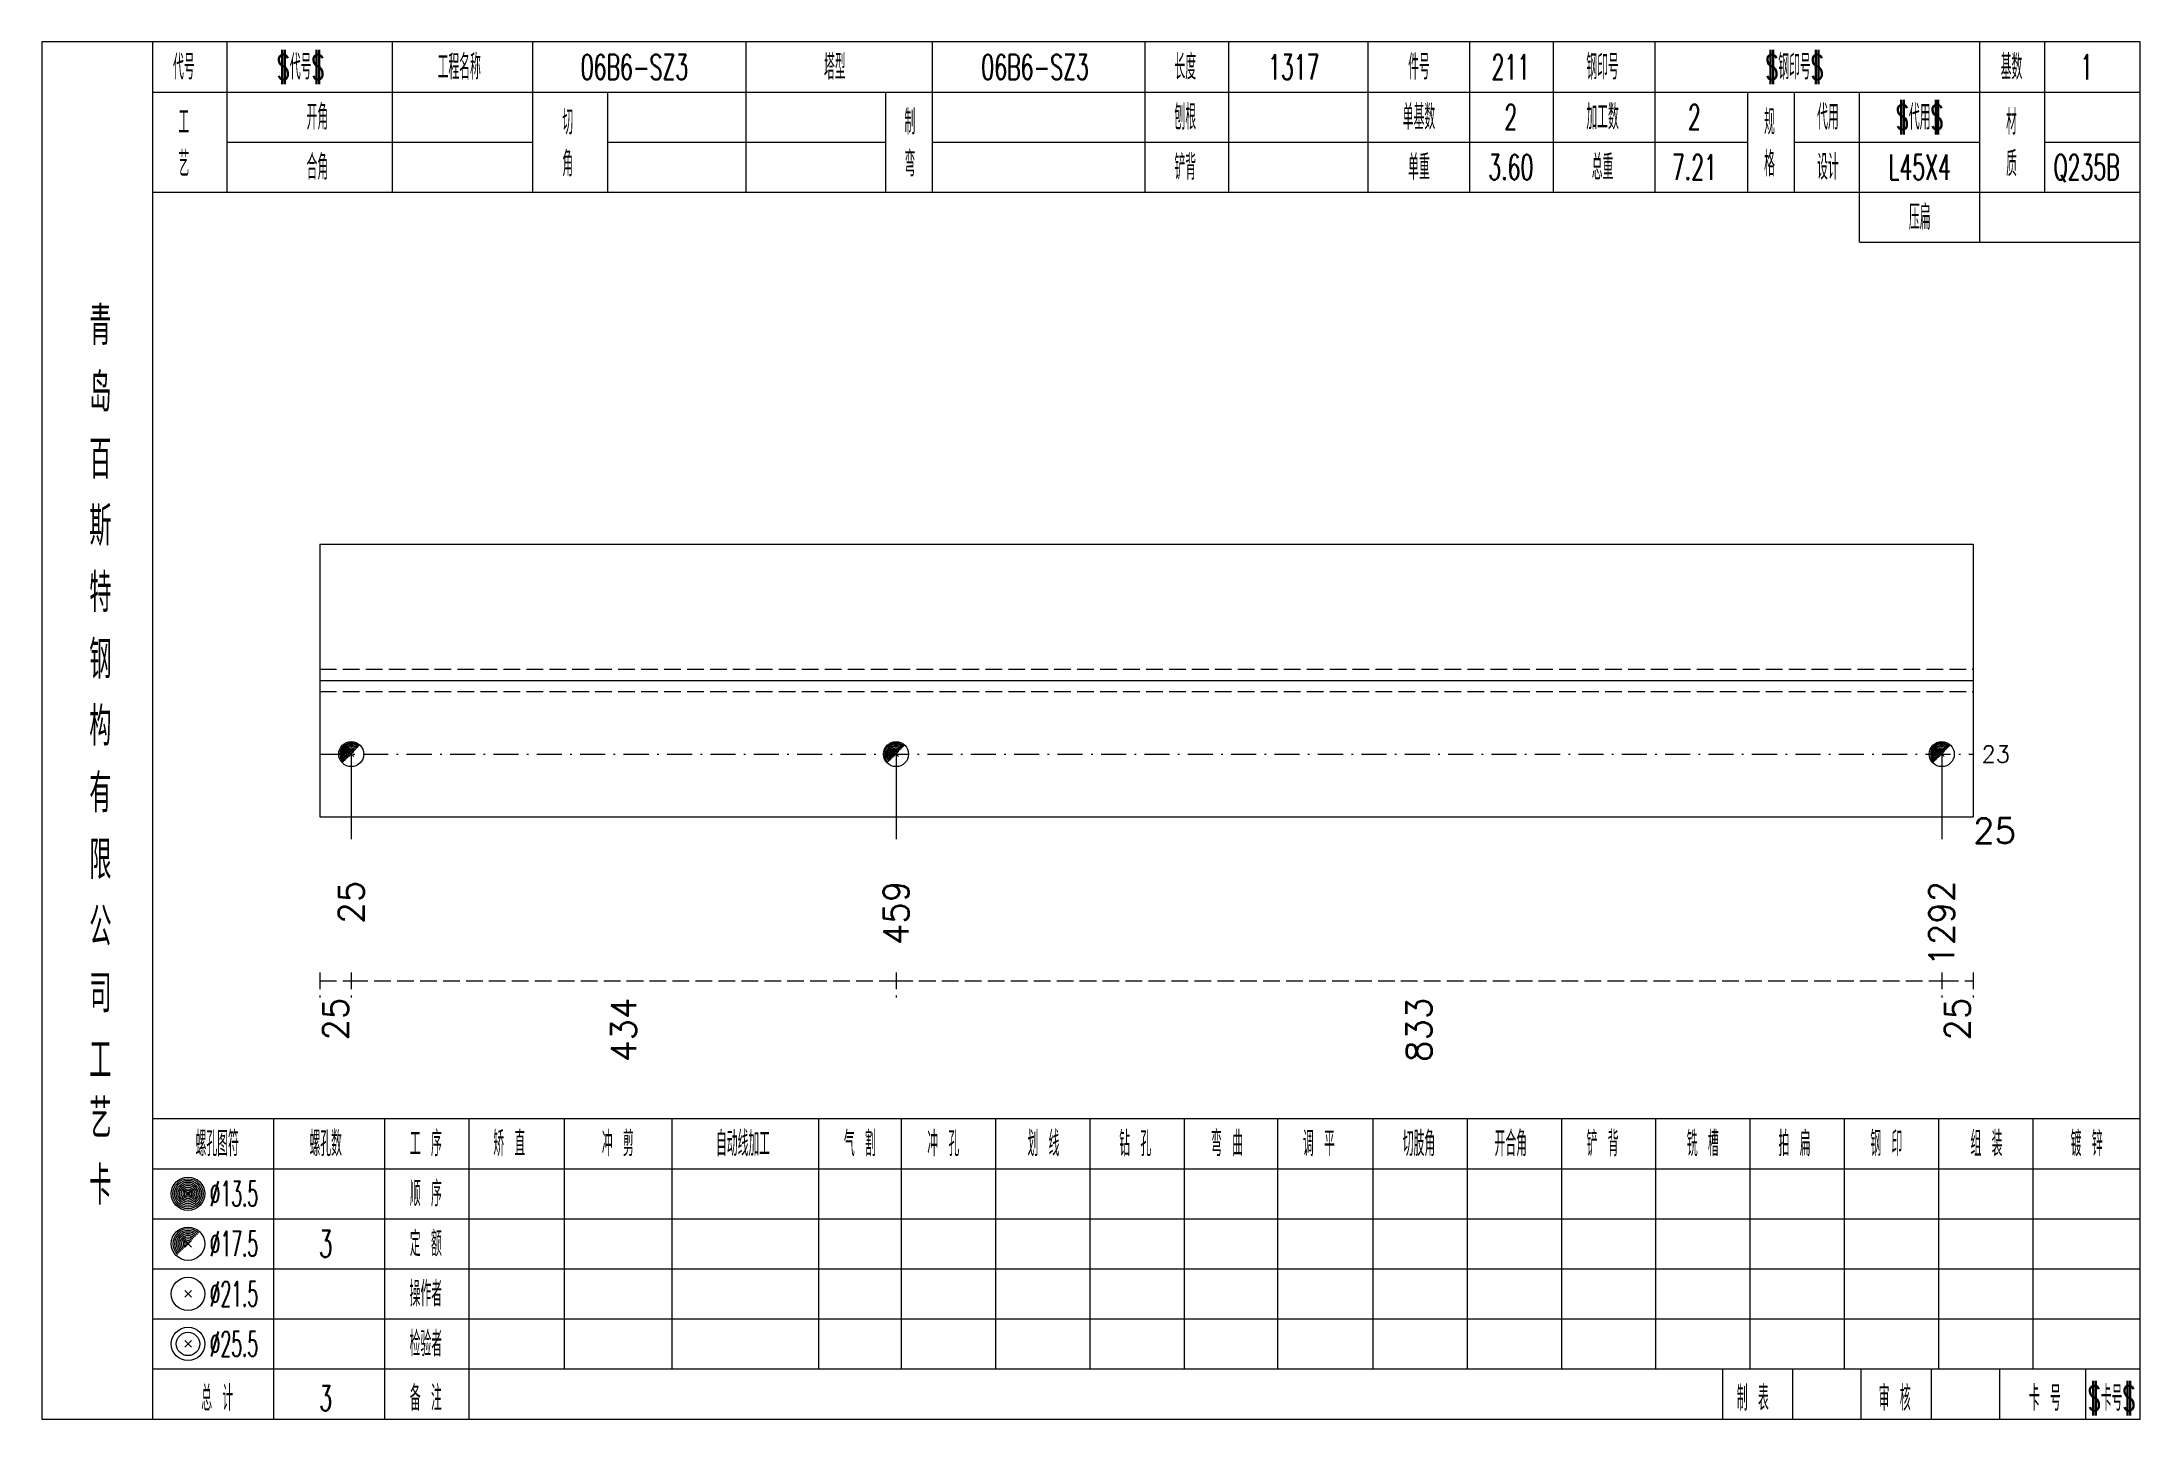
# Model space of a CAD drawing. Extents: x -533 to 8774, y 0 to 7979.
# Drawn here: x 1757 to 2008.4, y 7087.9 to 7252.9 of the extents above; entities that cross this region are included whole.
import ezdxf
from ezdxf.enums import TextEntityAlignment as Align

# ---------------------------------------------------------------- set-up
doc = ezdxf.new("R2010")
doc.units = 0
doc.header["$MEASUREMENT"] = 0
doc.linetypes.add('一点画线', pattern=[5.2, 3, -1, 0.2, -1])
doc.linetypes.add('虚线', pattern=[2.75, 2, -0.75])
doc.layers.get('0').update_dxf_attribs({"linetype": 'CONTINUOUS', "lineweight": 25})
for name, color, linetype, lineweight in [('1', 7, 'CONTINUOUS', 25), ('4', 7, 'CONTINUOUS', 25), ('5', 7, 'CONTINUOUS', 25)]:
    doc.layers.add(name, color=color, linetype=linetype, lineweight=lineweight)
doc.styles.get("Standard").update_dxf_attribs({"font": 'simplex.shx', "width": 0.7, "height": 3, "bigfont": 'gbhzfs.shx'})

msp = doc.modelspace()

# ---------------------------------------------------------------- texts
at = {"color": 7, "linetype": 'Continuous', "lineweight": 13}
msp.add_text('23', height=2, dxfattribs=at).set_placement((1989.4, 7167.56), align=Align.MIDDLE_LEFT)
at = {"color": 8, "linetype": 'Continuous', "lineweight": 9}
for s, p in [('25', (1792.18, 7138.39)), ('434', (1826.7, 7138.39)), ('833', (1921.99, 7138.39)), ('25', (1986.52, 7138.39))]:
    msp.add_text(s, height=3, rotation=90, dxfattribs=at).set_placement(p, align=Align.MIDDLE_RIGHT)
at = {"layer": '1', "color": 7, "linetype": 'Continuous', "lineweight": 13}
msp.add_text('25', height=3, dxfattribs=at).set_placement((1988.4, 7158.39), align=Align.MIDDLE_LEFT)
for s, p in [('25', (1794.06, 7152.39)), ('459', (1859.34, 7152.39)), ('1292', (1984.64, 7152.39))]:
    msp.add_text(s, height=3, rotation=90, dxfattribs=at).set_placement(p, align=Align.MIDDLE_RIGHT)
at = {"layer": '4', "color": 1, "linetype": 'Continuous', "lineweight": 13}
for s, height, width, p in [('代号', 3, 0.6, (1774, 7249.89)), ('$代号$', 3, 0.6, (1788, 7249.89)), ('工程名称', 3, 0.6, (1807, 7249.89)), ('06B6-SZ3', 3, 0.6, (1828, 7249.89)), ('塔型', 3, 0.6, (1852, 7249.89)), ('06B6-SZ3', 3, 0.6, (1876, 7249.89)), ('长度', 3, 0.6, (1894, 7249.89)), ('1317', 3, 0.6, (1907, 7249.89)), ('件号', 3, 0.6, (1922, 7249.89)), ('211', 3, 0.6, (1933, 7249.89)), ('钢印号', 3, 0.6, (1944, 7249.89)), ('$钢印号$', 3, 0.6, (1967, 7249.89)), ('基数', 3, 0.6, (1993, 7249.89)), ('1', 3, 0.6, (2002, 7249.89)), ('开角', 3, 0.6, (1790, 7243.89)), ('刨根', 3, 0.6, (1894, 7243.89)), ('单基数', 3, 0.6, (1922, 7243.89)), ('2', 3, 0.6, (1933, 7243.89)), ('加工数', 3, 0.6, (1944, 7243.89)), ('2', 3, 0.6, (1955, 7243.89)), ('代用', 3, 0.6, (1971, 7243.89)), ('$代用$', 3, 0.6, (1982, 7243.89)), ('工', 3, 0.6, (1774, 7243.29)), ('切', 3, 0.6, (1820, 7243.29)), ('制', 3, 0.6, (1861, 7243.29)), ('规', 3, 0.6, (1964, 7243.29)), ('材', 3, 0.6, (1993, 7243.29)), ('艺', 3, 0.6, (1774, 7238.29)), ('合角', 3, 0.6, (1790, 7237.89)), ('角', 3, 0.6, (1820, 7238.29)), ('弯', 3, 0.6, (1861, 7238.29)), ('铲背', 3, 0.6, (1894, 7237.89)), ('单重', 3, 0.6, (1922, 7237.89)), ('3.60', 3, 0.6, (1933, 7237.89)), ('总重', 3, 0.6, (1944, 7237.89)), ('7.21', 3, 0.6, (1955, 7237.89)), ('格', 3, 0.6, (1964, 7238.29)), ('设计', 3, 0.6, (1971, 7237.89)), ('L45X4', 3, 0.6, (1982, 7237.89)), ('质', 3, 0.6, (1993, 7238.29)), ('Q235B', 3, 0.6, (2002, 7237.89)), ('压扁', 3, 0.6, (1982, 7231.89)), ('青', 4.6, 0.8, (1764, 7218.89)), ('岛', 4.6, 0.8, (1764, 7210.89)), ('百', 4.6, 0.8, (1764, 7202.89)), ('斯', 4.6, 0.8, (1764, 7194.89)), ('特', 4.6, 0.8, (1764, 7186.89)), ('钢', 4.6, 0.8, (1764, 7178.89)), ('构', 4.6, 0.8, (1764, 7170.89)), ('有', 4.6, 0.8, (1764, 7162.89)), ('限', 4.6, 0.8, (1764, 7154.89)), ('公', 4.6, 0.8, (1764, 7146.89)), ('司', 4.6, 0.8, (1764, 7138.89)), ('工', 4.6, 0.8, (1764, 7130.89)), ('艺', 4.6, 0.8, (1764, 7123.89)), ('螺孔图符', 3, 0.6, (1778, 7120.89)), ('螺孔数', 3, 0.6, (1791, 7120.89)), ('工 序', 3, 0.6, (1803, 7120.89)), ('矫 直', 3, 0.6, (1813, 7120.89)), ('冲 剪', 3, 0.6, (1826, 7120.89)), ('自动线加工', 3, 0.6, (1841, 7120.89)), ('气 割', 3, 0.6, (1855, 7120.89)), ('冲 孔', 3, 0.6, (1865, 7120.89)), ('划 线', 3, 0.6, (1877, 7120.89)), ('钻 孔', 3, 0.6, (1888, 7120.89)), ('弯 曲', 3, 0.6, (1899, 7120.89)), ('调 平', 3, 0.6, (1910, 7120.89)), ('切肢角', 3, 0.6, (1922, 7120.89)), ('开合角', 3, 0.6, (1933, 7120.89)), ('铲 背', 3, 0.6, (1944, 7120.89)), ('铣 槽', 3, 0.6, (1956, 7120.89)), ('拍 扁', 3, 0.6, (1967, 7120.89)), ('钢 印', 3, 0.6, (1978, 7120.89)), ('组 装', 3, 0.6, (1990, 7120.89)), ('镀 锌', 3, 0.6, (2002, 7120.89)), ('卡', 4.6, 0.8, (1764, 7115.89)), ('%%C13.5', 3, 0.5, (1780, 7114.89)), ('顺 序', 3, 0.6, (1803, 7114.89)), ('%%C17.5', 3, 0.5, (1780, 7108.89)), ('3', 3.2, 0.6, (1791, 7108.89)), ('定 额', 3, 0.6, (1803, 7108.89)), ('操作者', 3, 0.6, (1803, 7102.89)), ('%%C21.5', 3, 0.5, (1780, 7102.89)), ('%%C25.5', 3, 0.5, (1780, 7096.89)), ('检验者', 3, 0.6, (1803, 7096.89)), ('总 计', 3, 0.6, (1778, 7090.39)), ('备 注', 3, 0.6, (1803, 7090.39)), ('制 表', 3, 0.6, (1962, 7090.39)), ('审 核', 3, 0.6, (1979, 7090.39)), ('卡 号', 3, 0.6, (1997, 7090.39)), ('$卡号$', 3, 0.6, (2005, 7090.39)), ('3', 3, 0.6, (1791, 7090.39))]:
    msp.add_text(s, height=height, dxfattribs=dict(at, width=width)).set_placement(p, align=Align.MIDDLE_CENTER)

# ---------------------------------------------------------------- blocks, each defined once
blk = doc.blocks.new('孔17.5')
at = {"layer": '5', "color": 7, "linetype": 'Continuous', "lineweight": 0}
for p, q in [((-0.2, -0.2), (0.2, 0.2)), ((-0.2, 0.2), (0.2, -0.2))]:
    blk.add_line(p, q, dxfattribs=at)
at = {"layer": '5', "color": 7, "linetype": 'Continuous', "lineweight": 13}
blk.add_circle((0, 0), 1, dxfattribs=at)
for radius in [0.9, 0.8, 0.7, 0.6, 0.5, 0.4, 0.3, 0.2, 0.1]:
    blk.add_arc((0, 0), radius, 45, 225, dxfattribs=at)

# ---------------------------------------------------------------- linework, layer by layer
at = {"color": 7, "linetype": 'Continuous', "lineweight": 18}
for p, q in [((1790.3, 7192.73), (1790.3, 7160.06)), ((1790.3, 7192.73), (1988.4, 7192.73)), ((1988.4, 7192.73), (1988.4, 7160.06)), ((1790.3, 7176.39), (1988.4, 7176.39))]:
    msp.add_line(p, q, dxfattribs=at)
at = {"color": 1, "linetype": '虚线', "lineweight": 18}
for p, q in [((1790.3, 7177.73), (1988.4, 7177.73)), ((1790.3, 7175.06), (1988.4, 7175.06))]:
    msp.add_line(p, q, dxfattribs=at)
at = {"color": 3, "linetype": '一点画线', "lineweight": 13}
msp.add_line((1790.3, 7167.56), (1988.4, 7167.56), dxfattribs=at)
at = {"color": 7, "linetype": 'Continuous', "lineweight": 13}
for p, q in [((1794.06, 7167.56), (1794.06, 7157.39)), ((1859.34, 7167.56), (1859.34, 7157.39)), ((1984.64, 7167.56), (1984.64, 7157.39))]:
    msp.add_line(p, q, dxfattribs=at)
at = {"color": 8, "linetype": '虚线', "lineweight": 9}
for p, q in [((1790.3, 7141.39), (1790.3, 7138.39)), ((1790.3, 7140.39), (1794.06, 7140.39)), ((1794.06, 7141.39), (1794.06, 7138.39)), ((1794.06, 7141.39), (1794.06, 7138.39)), ((1794.06, 7140.39), (1859.34, 7140.39)), ((1859.34, 7141.39), (1859.34, 7138.39)), ((1859.34, 7141.39), (1859.34, 7138.39)), ((1859.34, 7140.39), (1984.64, 7140.39)), ((1984.64, 7141.39), (1984.64, 7138.39)), ((1984.64, 7141.39), (1984.64, 7138.39)), ((1984.64, 7140.39), (1988.4, 7140.39)), ((1988.4, 7141.39), (1988.4, 7138.39))]:
    msp.add_line(p, q, dxfattribs=at)
at = {"layer": '1', "color": 7, "linetype": 'Continuous', "lineweight": 18}
msp.add_line((1790.3, 7160.06), (1988.4, 7160.06), dxfattribs=at)
at = {"layer": '4', "color": 1, "linetype": 'Continuous', "lineweight": 18}
for p, q in [((1770.3, 7087.89), (1770.3, 7252.89)), ((1779.2, 7234.89), (1779.2, 7252.89)), ((1799, 7234.89), (1799, 7252.89)), ((1815.8, 7234.89), (1815.8, 7252.89)), ((1841.4, 7234.89), (1841.4, 7252.89)), ((1863.7, 7234.89), (1863.7, 7252.89)), ((1889.2, 7234.89), (1889.2, 7252.89)), ((1899.2, 7234.89), (1899.2, 7252.89)), ((1915.9, 7234.89), (1915.9, 7252.89)), ((1928.1, 7234.89), (1928.1, 7252.89)), ((1938.1, 7234.89), (1938.1, 7252.89)), ((1950.3, 7234.89), (1950.3, 7252.89)), ((1989.2, 7228.89), (1989.2, 7252.89)), ((1997, 7234.89), (1997, 7252.89)), ((1770.3, 7246.89), (2008.4, 7246.89)), ((1824.8, 7234.89), (1824.8, 7246.89)), ((1858.1, 7234.89), (1858.1, 7246.89)), ((1961.4, 7234.89), (1961.4, 7246.89)), ((1967, 7234.89), (1967, 7246.89)), ((1974.8, 7228.89), (1974.8, 7246.89)), ((1779.2, 7240.89), (1815.8, 7240.89)), ((1824.8, 7240.89), (1858.1, 7240.89)), ((1863.7, 7240.89), (1961.4, 7240.89)), ((1967, 7240.89), (1989.2, 7240.89)), ((1997, 7240.89), (2008.4, 7240.89)), ((1770.3, 7234.89), (2008.4, 7234.89)), ((1974.8, 7228.89), (2008.4, 7228.89)), ((1770.3, 7123.89), (2008.4, 7123.89)), ((1784.8, 7087.89), (1784.8, 7123.89)), ((1798.1, 7087.89), (1798.1, 7123.89)), ((1808.2, 7087.89), (1808.2, 7123.89)), ((1819.6, 7093.89), (1819.6, 7123.89)), ((1832.5, 7093.89), (1832.5, 7123.89)), ((1850.1, 7093.89), (1850.1, 7123.89)), ((1860, 7093.89), (1860, 7123.89)), ((1871.3, 7093.89), (1871.3, 7123.89)), ((1882.6, 7093.89), (1882.6, 7123.89)), ((1893.9, 7093.89), (1893.9, 7123.89)), ((1905.1, 7093.89), (1905.1, 7123.89)), ((1916.5, 7093.89), (1916.5, 7123.89)), ((1927.8, 7093.89), (1927.8, 7123.89)), ((1939.1, 7093.89), (1939.1, 7123.89)), ((1950.4, 7093.89), (1950.4, 7123.89)), ((1961.7, 7093.89), (1961.7, 7123.89)), ((1973, 7093.89), (1973, 7123.89)), ((1984.3, 7093.89), (1984.3, 7123.89)), ((1995.6, 7093.89), (1995.6, 7123.89)), ((1770.3, 7117.89), (2008.4, 7117.89)), ((1770.3, 7111.89), (2008.4, 7111.89)), ((1770.3, 7105.89), (2008.4, 7105.89)), ((1770.3, 7099.89), (2008.4, 7099.89)), ((1770.3, 7093.89), (2008.4, 7093.89)), ((1958.4, 7087.89), (1958.4, 7093.89)), ((1966.8, 7087.89), (1966.8, 7093.89)), ((1975, 7087.89), (1975, 7093.89)), ((1983.4, 7087.89), (1983.4, 7093.89)), ((1991.6, 7087.89), (1991.6, 7093.89)), ((2001.9, 7087.89), (2001.9, 7093.89))]:
    msp.add_line(p, q, dxfattribs=at)
at = {"layer": '4', "color": 7, "linetype": 'Continuous', "lineweight": 13}
for p, q in [((1774.3, 7114.69), (1774.7, 7115.09)), ((1774.7, 7114.69), (1774.3, 7115.09)), ((1774.1, 7102.49), (1774.9, 7103.29)), ((1774.9, 7102.49), (1774.1, 7103.29)), ((1774.1, 7096.49), (1774.9, 7097.29)), ((1774.9, 7096.49), (1774.1, 7097.29))]:
    msp.add_line(p, q, dxfattribs=at)
at = {"layer": '4', "color": 7, "linetype": 'Continuous', "lineweight": 0}
for p, q in [((1774.1, 7108.49), (1774.9, 7109.29)), ((1774.1, 7109.29), (1774.9, 7108.49))]:
    msp.add_line(p, q, dxfattribs=at)
at = {"layer": '4', "color": 1, "linetype": 'Continuous', "lineweight": 18}
msp.add_lwpolyline([(1757, 7252.89), (1757, 7087.89), (2008.4, 7087.89), (2008.4, 7252.89)], close=True, dxfattribs=at)
at = {"layer": '4', "color": 7, "linetype": 'Continuous', "lineweight": 13}
for centre, radius in [((1774.5, 7114.89), 2), ((1774.5, 7114.89), 1.8), ((1774.5, 7114.89), 1.6), ((1774.5, 7114.89), 1.4), ((1774.5, 7114.89), 1.2), ((1774.5, 7114.89), 1), ((1774.5, 7114.89), 0.8), ((1774.5, 7114.89), 0.6), ((1774.5, 7114.89), 0.4), ((1774.5, 7114.89), 0.2), ((1774.5, 7108.89), 2), ((1774.5, 7102.89), 2), ((1774.5, 7096.89), 2), ((1774.5, 7096.89), 1.4)]:
    msp.add_circle(centre, radius, dxfattribs=at)
for radius in [1.8, 1.6, 1.4, 1.2, 1, 0.8, 0.6, 0.4, 0.2]:
    msp.add_arc((1774.5, 7108.89), radius, 45, 225, dxfattribs=at)

# ---------------------------------------------------------------- block references
at = {"layer": '1', "color": 7, "linetype": 'Continuous', "lineweight": 13, "xscale": 1.5, "yscale": 1.5, "zscale": 1.5}
for p in [(1794.06, 7167.56), (1859.34, 7167.56), (1984.64, 7167.56)]:
    msp.add_blockref('孔17.5', p, dxfattribs=at)

msp.set_redraw_order([(e.dxf.handle, doc.entitydb.next_handle()) for e in msp.query("TEXT MTEXT ATTDEF DIMENSION ARC_DIMENSION")])  # texts and dimensions are drawn at this point

doc.saveas('drawing.dxf')
